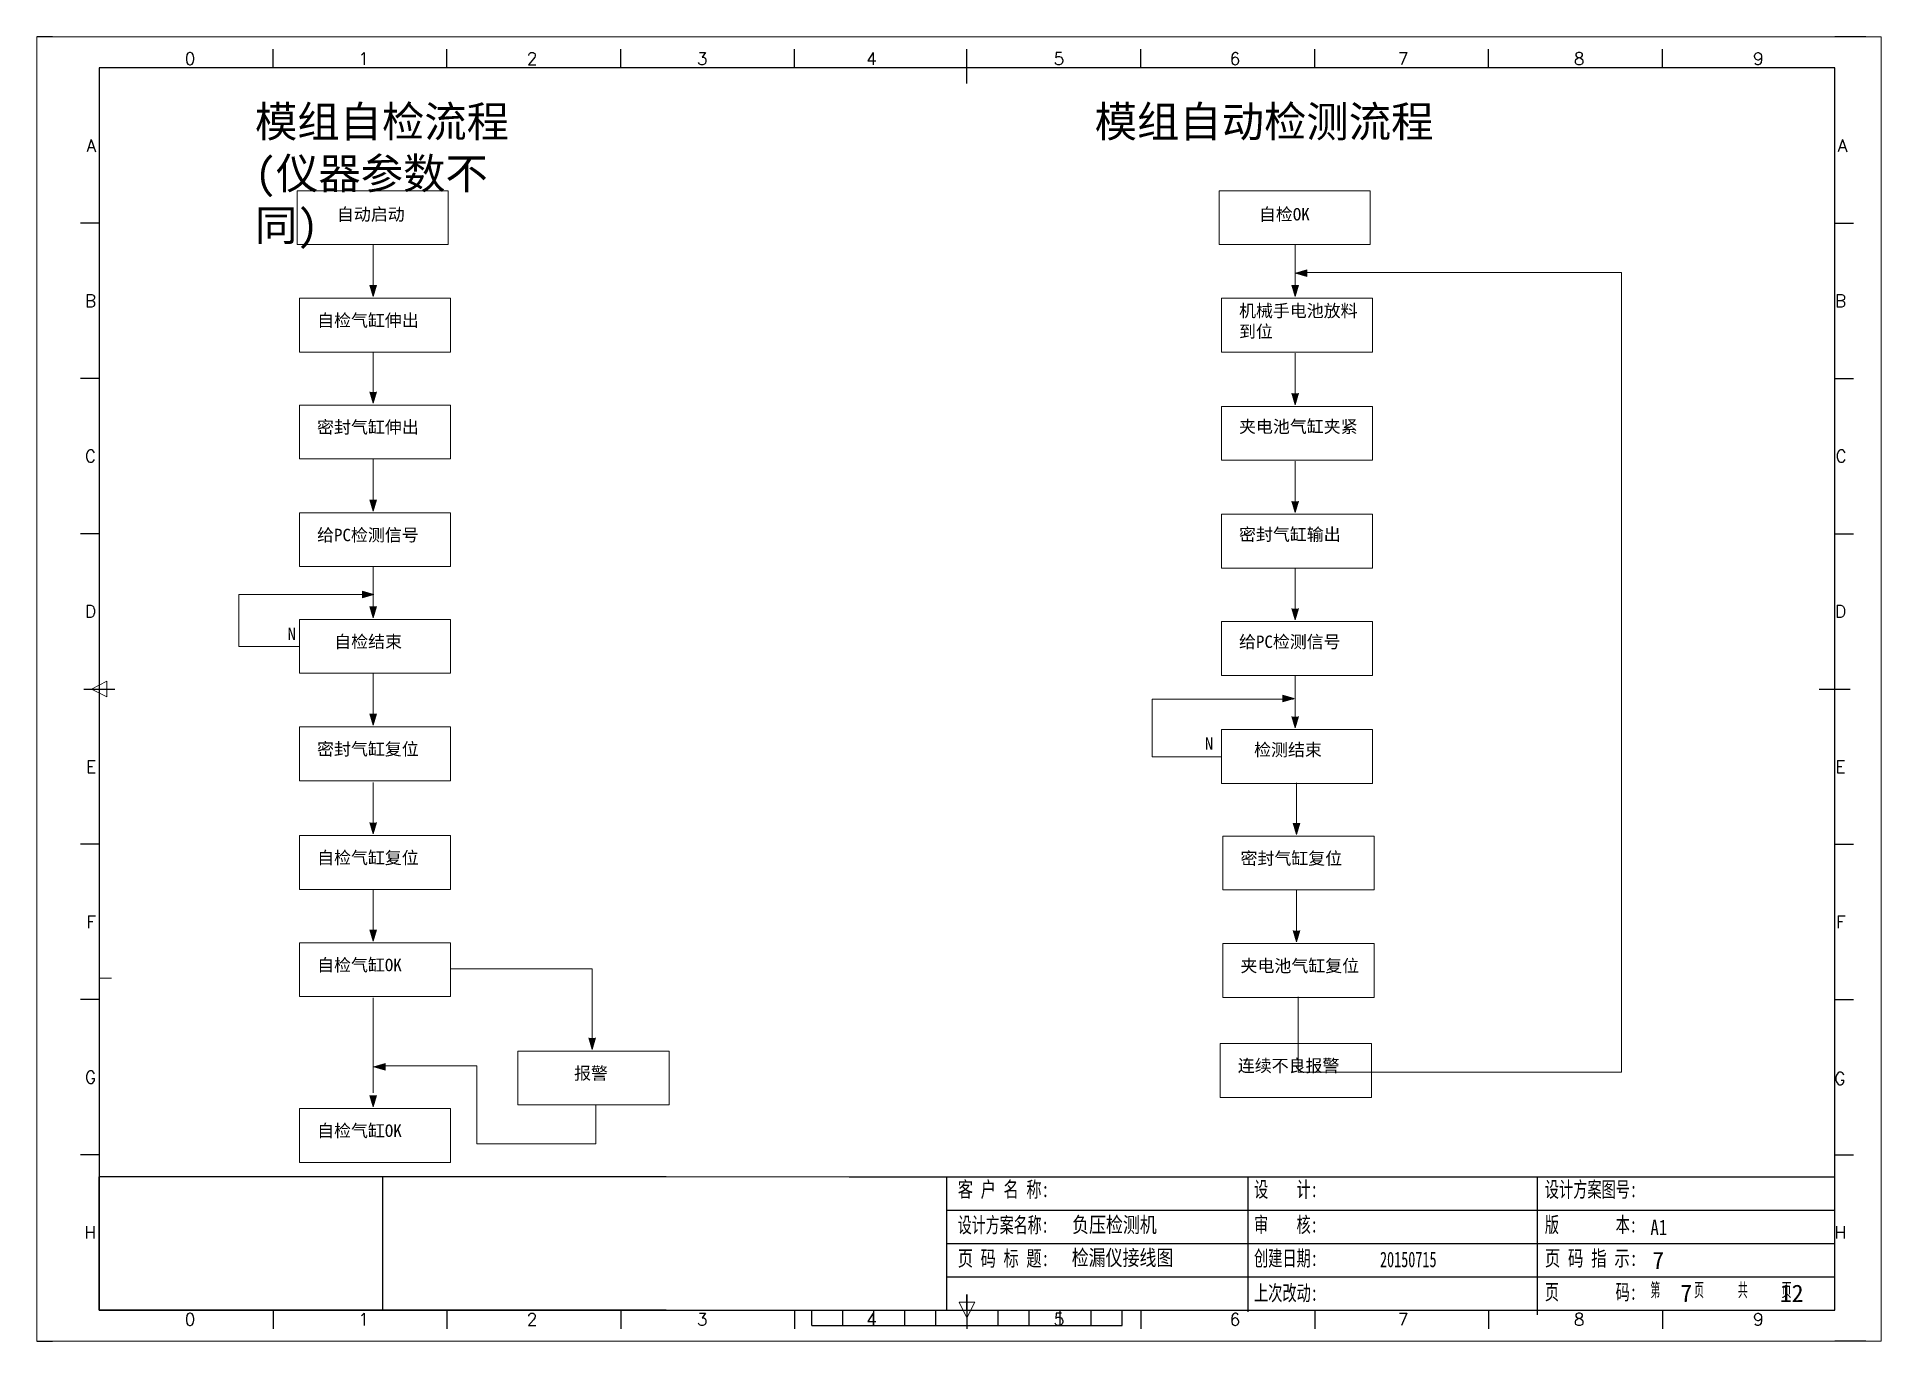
# Model space of a CAD drawing. Extents: x 2511 to 8703, y -745 to 3310.
# Drawn here: x 4094.9 to 4391.9, y -513 to -303 of the extents above; entities that cross this region are included whole.
import ezdxf
from ezdxf.enums import TextEntityAlignment as Align

# ---------------------------------------------------------------- set-up
doc = ezdxf.new("R2010")
doc.units = 0
doc.header["$MEASUREMENT"] = 0
doc.layers.add('AE_BOR', color=1, linetype='Continuous')
doc.layers.add('MISC', color=2, linetype='Continuous')
doc.styles.add('Standard0.67', font='', dxfattribs={"width": 0.67})
doc.styles.add('Standard_0.8', font='', dxfattribs={"width": 0.8})
doc.styles.add('WD', font='romans.shx', dxfattribs={"bigfont": 'gbcbig.shx'})
doc.styles.add('样式 0', font='')
doc.styles.get('Standard0.67').set_extended_font_data('FangSong_GB2312')
doc.styles.get('Standard_0.8').set_extended_font_data('FangSong_GB2312')
doc.styles.get('样式 0').set_extended_font_data('KaiTi_GB2312')

msp = doc.modelspace()

# ---------------------------------------------------------------- texts
at = {"lineweight": 0, "attachment_point": 1}
for s, insert, char_height, width in [('{\\fSimSun|b1|i0|c134|p2;\\C1;模组自检流程(仪器参数不同)}', (4130.06, -314.11), 5, 42.644), ('{\\fSimSun|b1|i0|c134|p2;\\C1;模组自动检测流程}', (4265.29, -314.11), 5, 58.4358), ('{\\fSimSun|b0|i0|c134|p2;自动启动}', (4143.27, -330.53), 2, 14.0642), ('{\\fSimSun|b0|i0|c134|p2;自检OK}', (4291.75, -330.53), 2, 14.0642), ('{\\fSimSun|b0|i0|c134|p2;自检气缸伸出}', (4140.07, -347.62), 2, 20.5691), ('{\\fSimSun|b0|i0|c134|p2;机械手电池放料到位}', (4288.54, -346.07), 2, 20.5691), ('{\\fSimSun|b0|i0|c134|p2;密封气缸伸出}', (4140.07, -364.81), 2, 20.5691), ('{\\fSimSun|b0|i0|c134|p2;夹电池气缸夹紧}', (4288.54, -364.71), 2, 20.5691), ('{\\fSimSun|b0|i0|c134|p2;给PC检测信号}', (4140.07, -382.17), 2, 20.5691), ('{\\fSimSun|b0|i0|c134|p2;密封气缸输出}', (4288.54, -382.08), 2, 20.5691), ('{\\fSimSun|b0|i0|c134|p2;N}', (4135.3, -398.07), 2, 3.9114), ('{\\fSimSun|b0|i0|c134|p2;自检结束}', (4142.83, -399.34), 2, 20.5691), ('{\\fSimSun|b0|i0|c134|p2;给PC检测信号}', (4288.54, -399.36), 2, 20.5691), ('{\\fSimSun|b0|i0|c134|p2;N}', (4283.03, -415.75), 2, 3.9114), ('{\\fSimSun|b0|i0|c134|p2;密封气缸复位}', (4140.07, -416.64), 2, 20.5691), ('{\\fSimSun|b0|i0|c134|p2;检测结束}', (4290.97, -416.75), 2, 20.5691), ('{\\fSimSun|b0|i0|c134|p2;自检气缸复位}', (4140.07, -434.14), 2, 20.5691), ('{\\fSimSun|b0|i0|c134|p2;密封气缸复位}', (4288.78, -434.24), 2, 20.5691), ('{\\fSimSun|b0|i0|c134|p2;自检气缸OK}', (4140.07, -451.41), 2, 20.5691), ('{\\fSimSun|b0|i0|c134|p2;夹电池气缸复位}', (4288.78, -451.54), 2, 20.5691), ('{\\fSimSun|b0|i0|c134|p2;报警}', (4181.45, -468.83), 2, 20.5691), ('{\\fSimSun|b0|i0|c134|p2;连续不良报警}', (4288.34, -467.62), 2, 20.5691), ('{\\fSimSun|b0|i0|c134|p2;自检气缸OK}', (4140.07, -478.09), 2, 20.5691)]:
    msp.add_mtext(s, dxfattribs=dict(at, insert=insert, char_height=char_height, width=width))
at = {"color": 0, "ltscale": 2, "char_height": 2.5, "attachment_point": 1}
for s, insert, width, style in [('{\\fSimSun|b0|i0|c134|p2;\\W0.72;客 户 名 称:}', (4243.25, -487.29), 16.2477, 'Standard0.67'), ('{\\fSimSun|b0|i0|c134|p2;设    计:}', (4290.96, -487.29), 12.0312, 'Standard0.67'), ('{\\fSimSun|b0|i0|c134|p2;设计方案图号:}', (4337.79, -487.29), 15.1644, 'Standard0.67'), ('{\\fSimSun|b0|i0|c134|p2;\\W0.66;设计方案名称:}', (4243.25, -493.02), 15.1234, 'Standard0.67'), ('{\\fSimSun|b0|i0|c134|p2;负压检测机}', (4261.66, -492.97), 33.9078, 'Standard_0.8'), ('{\\fSimSun|b0|i0|c134|p2;审    核:}', (4290.96, -492.97), 12.0312, 'Standard0.67'), ('{\\fSimSun|b0|i0|c134|p2;版        本:}', (4337.79, -492.97), 16.8498, 'Standard0.67'), ('{\\fSimSun|b0|i0|c134|p2;A1}', (4354.79, -493.41), 33.9078, 'Standard_0.8'), ('{\\fSimSun|b0|i0|c134|p2;\\W0.72;页 码 标 题:}', (4243.25, -498.39), 15.1234, 'Standard0.67'), ('{\\fSimSun|b0|i0|c134|p2;创建日期:}', (4290.96, -498.37), 12.0312, 'Standard0.67'), ('{\\fSimSun|b0|i0|c134|p2;20150715}', (4311.24, -498.57), 12.0312, 'Standard0.67'), ('{\\fSimSun|b0|i0|c134|p2;\\W0.73;页 码 指 示:}', (4337.79, -498.37), 16.1995, 'Standard0.67'), ('{\\fSimSun|b0|i0|c134|p2;上次改动:}', (4290.96, -503.96), 12.0312, 'Standard0.67'), ('{\\fSimSun|b0|i0|c134|p2;页        码:}', (4337.79, -503.81), 15.7258, 'Standard0.67'), ('{\\Fromans,gbcbig|c134;第}    {\\Fromans,gbcbig|c134;页}    {\\Fromans,gbcbig|c134;共}    {\\Fromans,gbcbig|c134;页}', (4354.79, -503.57), 33.9078, 'Standard_0.8')]:
    msp.add_mtext(s, dxfattribs=dict(at, insert=insert, width=width, style=style))
at = {"layer": 'MISC', "color": 0, "attachment_point": 1}
for s, insert, char_height, width, style in [('{\\fSimSun|b0|i0|c134|p2;检漏仪接线图}', (4261.6, -498.29), 2.5, 24.1794, 'Standard_0.8'), ('7', (4355.09, -498.58), 2.8, 3.07, '样式 0'), ('7', (4359.62, -503.87), 2.8, 3.07, '样式 0'), ('12', (4375.64, -503.87), 2.8, 3.07, '样式 0')]:
    msp.add_mtext(s, dxfattribs=dict(at, insert=insert, char_height=char_height, width=width, style=style))

# ---------------------------------------------------------------- blocks, each defined once
blk = doc.blocks.new('gb_a2_a')
for p, q in [((584, 410), (25, 410)), ((25, 410), (25, 10)), ((584, 10), (584, 410)), ((25, 10), (584, 10))]:
    blk.add_line(p, q)
at = {"lineweight": 9, "ltscale": 0.1}
blk.add_line((25, 116.86), (29, 116.86), dxfattribs=at)
at = {"layer": 'AE_BOR', "lineweight": 30}
for p, q in [((10, 420), (4.93, 420)), ((594, 420), (584, 420)), ((4.93, 0), (10, 0)), ((594, 0), (584, 0))]:
    blk.add_line(p, q, dxfattribs=at)
at = {"layer": 'AE_BOR', "color": 1, "lineweight": 15}
for p, q in [((4.93, 420), (598.93, 420)), ((4.93, 0), (4.93, 420)), ((598.93, 420), (598.93, 0)), ((22.5, 210), (27.5, 212.5)), ((27.5, 207.5), (22.5, 210)), ((27.5, 212.5), (27.5, 207.5)), ((304.5, 7.5), (302, 12.5)), ((302, 12.5), (307, 12.5)), ((307, 12.5), (304.5, 7.5)), ((598.93, 0), (4.93, 0))]:
    blk.add_line(p, q, dxfattribs=at)
at = {"layer": 'AE_BOR'}
for p, q in [((81, 410), (81, 416)), ((137, 410), (137, 416)), ((193, 410), (193, 416)), ((249, 410), (249, 416)), ((304.5, 410), (304.5, 416)), ((360.5, 410), (360.5, 416)), ((416.5, 410), (416.5, 416)), ((472.5, 410), (472.5, 416)), ((528.5, 410), (528.5, 416)), ((25, 360), (19, 360)), ((584, 360), (590, 360)), ((25, 310), (19, 310)), ((584, 310), (590, 310)), ((25, 260), (19, 260)), ((584, 260), (590, 260)), ((25, 160), (19, 160)), ((584, 160), (590, 160)), ((25, 110), (19, 110)), ((584, 110), (590, 110)), ((25, 60), (19, 60)), ((584, 60), (590, 60)), ((81, 10), (81, 4)), ((137, 10), (137, 4)), ((193, 10), (193, 4)), ((249, 10), (249, 4)), ((304.5, 10), (304.5, 4)), ((360.5, 10), (360.5, 4)), ((416.5, 10), (416.5, 4)), ((472.5, 10), (472.5, 4)), ((528.5, 10), (528.5, 4))]:
    blk.add_line(p, q, dxfattribs=at)
at = {"layer": 'AE_BOR', "color": 2, "lineweight": 30}
for p, q in [((304.5, 405), (304.5, 415)), ((20, 210), (30, 210)), ((579, 210), (589, 210)), ((304.5, 10), (304.5, 15)), ((304.5, 15), (304.5, 5)), ((254.5, 5), (254.5, 10)), ((264.5, 5), (264.5, 10)), ((274.5, 5), (274.5, 10)), ((284.5, 5), (284.5, 10)), ((294.5, 5), (294.5, 10)), ((304.5, 10), (304.5, 5)), ((314.5, 5), (314.5, 10)), ((324.5, 5), (324.5, 10)), ((334.5, 5), (334.5, 10)), ((344.5, 5), (344.5, 10)), ((354.5, 5), (354.5, 10)), ((254.5, 5), (354.5, 5))]:
    blk.add_line(p, q, dxfattribs=at)
at = {"layer": 'AE_BOR', "style": 'WD'}
for s, p in [('0', (54.27, 411)), ('1', (110.12, 411)), ('2', (164.42, 411)), ('3', (219.22, 411)), ('4', (273.82, 411)), ('5', (334.12, 411)), ('6', (390.81, 411)), ('7', (445.01, 411)), ('8', (501.67, 411)), ('9', (559.4, 411)), ('0', (54.27, 5)), ('1', (110.12, 5)), ('2', (164.42, 5)), ('3', (219.22, 5)), ('4', (273.82, 5)), ('5', (334.12, 5)), ('6', (390.81, 5)), ('7', (445.01, 5)), ('8', (501.67, 5)), ('9', (559.4, 5))]:
    blk.add_text(s, height=4, dxfattribs=at).set_placement(p, align=Align.CENTER)
for s, p in [('A', (24, 385)), ('A', (588.05, 385)), ('B', (24, 335)), ('B', (587.67, 335)), ('C', (24, 285)), ('C', (587.86, 285)), ('D', (24, 235)), ('D', (587.67, 235)), ('E', (24, 185)), ('E', (587.48, 185)), ('F', (24, 135)), ('F', (587.48, 135)), ('F', (587.48, 135)), ('G', (24, 85)), ('G', (587.48, 84.56)), ('H', (24, 35)), ('H', (587.67, 35))]:
    blk.add_text(s, height=4, dxfattribs=at).set_placement(p, align=Align.MIDDLE_RIGHT)

# ---------------------------------------------------------------- hatches: boundary and pattern name
at = {"lineweight": 0}
for points in [[(4299.45, -341.02), (4299.45, -340.48), (4297.62, -341.02)], [(4299.45, -341.56), (4299.45, -341.02), (4297.62, -341.02)], [(4149.09, -342.94), (4148.55, -342.94), (4149.09, -344.77)], [(4149.62, -342.94), (4149.09, -342.94), (4149.09, -344.77)], [(4297.56, -342.94), (4297.02, -342.94), (4297.56, -344.77)], [(4298.1, -342.94), (4297.56, -342.94), (4297.56, -344.77)], [(4149.09, -360.14), (4148.55, -360.14), (4149.09, -361.97)], [(4149.62, -360.14), (4149.09, -360.14), (4149.09, -361.97)], [(4297.56, -360.36), (4297.02, -360.36), (4297.56, -362.19)], [(4298.1, -360.36), (4297.56, -360.36), (4297.56, -362.19)], [(4149.09, -377.49), (4148.55, -377.49), (4149.09, -379.32)], [(4149.62, -377.49), (4149.09, -377.49), (4149.09, -379.32)], [(4297.56, -377.73), (4297.02, -377.73), (4297.56, -379.56)], [(4298.1, -377.73), (4297.56, -377.73), (4297.56, -379.56)], [(4147.39, -392.2), (4147.39, -392.74), (4149.22, -392.74)], [(4147.39, -392.74), (4147.39, -393.27), (4149.22, -392.74)], [(4149.09, -394.66), (4148.55, -394.66), (4149.09, -396.49)], [(4149.62, -394.66), (4149.09, -394.66), (4149.09, -396.49)], [(4297.56, -395.01), (4297.02, -395.01), (4297.56, -396.84)], [(4298.1, -395.01), (4297.56, -395.01), (4297.56, -396.84)], [(4295.62, -408.95), (4295.62, -409.49), (4297.44, -409.49)], [(4295.62, -409.49), (4295.62, -410.03), (4297.44, -409.49)], [(4149.09, -411.96), (4148.55, -411.96), (4149.09, -413.79)], [(4149.62, -411.96), (4149.09, -411.96), (4149.09, -413.79)], [(4297.56, -412.4), (4297.02, -412.4), (4297.56, -414.23)], [(4298.1, -412.4), (4297.56, -412.4), (4297.56, -414.23)], [(4149.09, -429.47), (4148.55, -429.47), (4149.09, -431.3)], [(4149.62, -429.47), (4149.09, -429.47), (4149.09, -431.3)], [(4297.8, -429.56), (4297.26, -429.56), (4297.8, -431.39)], [(4298.34, -429.56), (4297.8, -429.56), (4297.8, -431.39)], [(4149.09, -446.74), (4148.55, -446.74), (4149.09, -448.56)], [(4149.62, -446.74), (4149.09, -446.74), (4149.09, -448.56)], [(4297.8, -446.86), (4297.26, -446.86), (4297.8, -448.69)], [(4298.34, -446.86), (4297.8, -446.86), (4297.8, -448.69)], [(4184.37, -464.16), (4183.83, -464.16), (4184.37, -465.99)], [(4184.91, -464.16), (4184.37, -464.16), (4184.37, -465.99)], [(4151.04, -468.79), (4151.04, -468.25), (4149.22, -468.79)], [(4151.04, -469.32), (4151.04, -468.79), (4149.22, -468.79)], [(4149.09, -473.42), (4148.55, -473.42), (4149.09, -475.25)], [(4149.62, -473.42), (4149.09, -473.42), (4149.09, -475.25)]]:
    msp.add_hatch(color=256, dxfattribs=at).paths.add_polyline_path(points)

# ---------------------------------------------------------------- linework, layer by layer
for p, q in [((4149.09, -336.47), (4149.09, -344.77)), ((4297.56, -336.47), (4297.56, -344.77)), ((4297.62, -341.02), (4299.45, -340.48)), ((4297.62, -341.02), (4299.45, -341.56)), ((4350.13, -340.89), (4298.18, -340.89)), ((4299.45, -340.48), (4299.45, -341.56)), ((4350.13, -469.68), (4350.13, -340.89)), ((4149.09, -344.77), (4148.55, -342.94)), ((4149.09, -344.77), (4149.62, -342.94)), ((4297.56, -344.77), (4297.02, -342.94)), ((4297.56, -344.77), (4298.1, -342.94)), ((4149.09, -353.67), (4149.09, -361.97)), ((4297.56, -353.89), (4297.56, -362.19)), ((4149.09, -361.97), (4148.55, -360.14)), ((4149.09, -361.97), (4149.62, -360.14)), ((4297.56, -362.19), (4297.02, -360.36)), ((4297.56, -362.19), (4298.1, -360.36)), ((4149.09, -371.02), (4149.09, -379.32)), ((4297.56, -371.26), (4297.56, -379.56)), ((4149.09, -379.32), (4148.55, -377.49)), ((4149.09, -379.32), (4149.62, -377.49)), ((4297.56, -379.56), (4297.02, -377.73)), ((4297.56, -379.56), (4298.1, -377.73)), ((4149.09, -388.19), (4149.09, -396.49)), ((4297.56, -388.54), (4297.56, -396.84)), ((4127.48, -401.14), (4127.48, -392.74)), ((4127.48, -392.74), (4148.71, -392.74)), ((4149.22, -392.74), (4147.39, -392.2)), ((4147.39, -393.27), (4147.39, -392.2)), ((4149.22, -392.74), (4147.39, -393.27)), ((4149.09, -396.49), (4148.55, -394.66)), ((4149.09, -396.49), (4149.62, -394.66)), ((4297.56, -396.84), (4297.02, -395.01)), ((4297.56, -396.84), (4298.1, -395.01)), ((4137.27, -401.14), (4127.48, -401.14)), ((4149.09, -405.49), (4149.09, -413.79)), ((4297.56, -405.93), (4297.56, -414.23)), ((4274.57, -418.88), (4274.57, -409.58)), ((4274.57, -409.58), (4297.31, -409.58)), ((4297.44, -409.49), (4295.62, -408.95)), ((4295.62, -410.03), (4295.62, -408.95)), ((4297.44, -409.49), (4295.62, -410.03)), ((4149.09, -413.79), (4148.55, -411.96)), ((4149.09, -413.79), (4149.62, -411.96)), ((4297.56, -414.23), (4297.02, -412.4)), ((4297.56, -414.23), (4298.1, -412.4)), ((4285.74, -418.88), (4274.57, -418.88)), ((4149.09, -423), (4149.09, -431.3)), ((4297.8, -423.09), (4297.8, -431.39)), ((4149.09, -431.3), (4148.55, -429.47)), ((4149.09, -431.3), (4149.62, -429.47)), ((4297.8, -431.39), (4297.26, -429.56)), ((4297.8, -431.39), (4298.34, -429.56)), ((4149.09, -440.27), (4149.09, -448.56)), ((4297.8, -440.39), (4297.8, -448.69)), ((4149.09, -448.56), (4148.55, -446.74)), ((4149.09, -448.56), (4149.62, -446.74)), ((4297.8, -448.69), (4297.26, -446.86)), ((4297.8, -448.69), (4298.34, -446.86)), ((4161.68, -453.03), (4184.37, -453.03)), ((4184.37, -453.03), (4184.37, -465.99)), ((4149.09, -457.69), (4149.09, -472.98)), ((4298.07, -457.52), (4298.07, -469.68)), ((4184.37, -465.99), (4183.83, -464.16)), ((4184.37, -465.99), (4184.91, -464.16)), ((4149.22, -468.79), (4151.04, -468.25)), ((4149.22, -468.79), (4151.04, -469.32)), ((4165.82, -468.66), (4149.78, -468.66)), ((4151.04, -468.25), (4151.04, -469.32)), ((4165.82, -481.22), (4165.82, -468.66)), ((4298.07, -469.68), (4350.13, -469.68)), ((4149.09, -475.25), (4148.55, -473.42)), ((4149.09, -475.25), (4149.62, -473.42)), ((4184.97, -474.85), (4184.97, -481.22)), ((4184.97, -481.22), (4165.82, -481.22))]:
    msp.add_line(p, q, dxfattribs=at)
at = {"color": 0, "ltscale": 2}
for p, q in [((4104.98, -507.97), (4104.98, -486.52)), ((4196.28, -486.52), (4104.98, -486.52)), ((4225.74, -486.52), (4384.48, -486.52)), ((4241.44, -486.52), (4241.44, -507.97)), ((4290.01, -508.23), (4290.01, -486.52)), ((4336.59, -508.73), (4336.59, -486.52)), ((4384.48, -507.97), (4384.48, -486.52)), ((4354.48, -502.61), (4384.48, -502.61)), ((4196.28, -507.97), (4104.98, -507.97)), ((4354.48, -507.97), (4384.48, -507.97))]:
    msp.add_line(p, q, dxfattribs=at)
at = {"color": 0}
msp.add_line((4150.63, -486.52), (4150.63, -507.97), dxfattribs=at)
at = {"lineweight": 9, "ltscale": 0.1}
for p, q in [((4196.28, -486.52), (4225.74, -486.52)), ((4196.28, -507.97), (4225.74, -507.97)), ((4224.39, -507.97), (4224.39, -507.97)), ((4224.39, -507.97), (4224.39, -507.97))]:
    msp.add_line(p, q, dxfattribs=at)
for p, q in [((4241.44, -491.89), (4285.69, -491.89)), ((4285.69, -491.89), (4354.48, -491.89)), ((4354.48, -491.89), (4384.48, -491.89)), ((4241.44, -497.25), (4285.69, -497.25)), ((4285.69, -497.25), (4354.48, -497.25)), ((4354.48, -497.25), (4384.48, -497.25)), ((4241.44, -502.61), (4285.69, -502.61)), ((4285.69, -502.61), (4354.48, -502.61)), ((4225.74, -507.97), (4285.69, -507.97)), ((4225.74, -507.97), (4285.69, -507.97)), ((4285.69, -507.97), (4354.48, -507.97))]:
    msp.add_line(p, q)
at = {"lineweight": 0}
for points in [[(4136.85, -327.74), (4161.19, -327.74), (4161.19, -336.39), (4136.85, -336.39)], [(4285.33, -327.74), (4309.67, -327.74), (4309.67, -336.39), (4285.33, -336.39)], [(4137.24, -345.05), (4161.58, -345.05), (4161.58, -353.71), (4137.24, -353.71)], [(4285.71, -345.05), (4310.05, -345.05), (4310.05, -353.71), (4285.71, -353.71)], [(4137.24, -362.25), (4161.58, -362.25), (4161.58, -370.91), (4137.24, -370.91)], [(4285.71, -362.47), (4310.05, -362.47), (4310.05, -371.13), (4285.71, -371.13)], [(4137.24, -379.6), (4161.58, -379.6), (4161.58, -388.26), (4137.24, -388.26)], [(4285.71, -379.84), (4310.05, -379.84), (4310.05, -388.5), (4285.71, -388.5)], [(4137.24, -396.77), (4161.58, -396.77), (4161.58, -405.43), (4137.24, -405.43)], [(4285.71, -397.12), (4310.05, -397.12), (4310.05, -405.78), (4285.71, -405.78)], [(4137.24, -414.07), (4161.58, -414.07), (4161.58, -422.73), (4137.24, -422.73)], [(4285.71, -414.51), (4310.05, -414.51), (4310.05, -423.17), (4285.71, -423.17)], [(4137.24, -431.58), (4161.58, -431.58), (4161.58, -440.24), (4137.24, -440.24)], [(4285.95, -431.67), (4310.29, -431.67), (4310.29, -440.33), (4285.95, -440.33)], [(4137.24, -448.85), (4161.58, -448.85), (4161.58, -457.5), (4137.24, -457.5)], [(4285.95, -448.97), (4310.29, -448.97), (4310.29, -457.63), (4285.95, -457.63)], [(4172.42, -466.27), (4196.76, -466.27), (4196.76, -474.93), (4172.42, -474.93)], [(4285.51, -465.06), (4309.85, -465.06), (4309.85, -473.72), (4285.51, -473.72)], [(4137.24, -475.53), (4161.58, -475.53), (4161.58, -484.19), (4137.24, -484.19)]]:
    msp.add_lwpolyline(points, close=True, dxfattribs=at)

# ---------------------------------------------------------------- block references
at = {"xscale": 0.5, "yscale": 0.5, "zscale": 0.5}
msp.add_blockref('gb_a2_a', (4092.48, -512.97), dxfattribs=at)

msp.set_redraw_order([(e.dxf.handle, doc.entitydb.next_handle()) for e in msp.query("TEXT MTEXT ATTDEF DIMENSION ARC_DIMENSION")])  # texts and dimensions are drawn at this point

doc.saveas('drawing.dxf')
